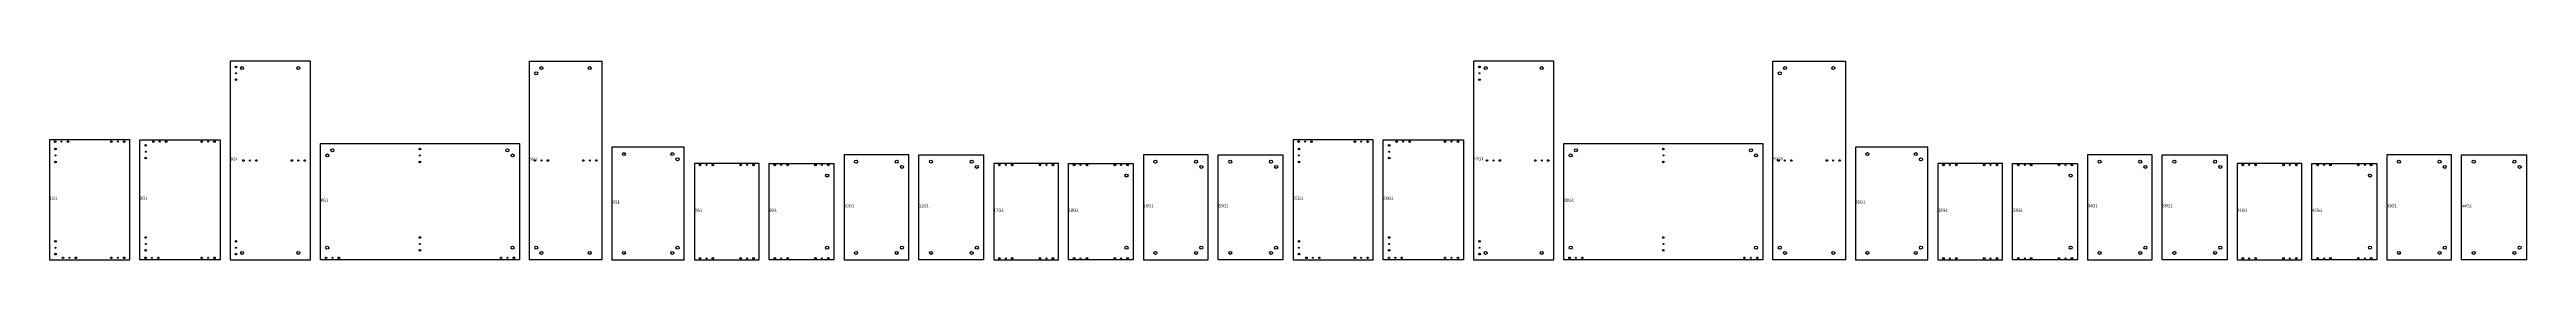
# Model space of a CAD drawing. Header units: millimetres. Extents: x 0 to 21234, y 0 to 3059.
# Drawn here: x 0 to 12346, y 0 to 992 of the extents above; entities that cross this region are included whole.
import ezdxf

# ---------------------------------------------------------------- set-up
doc = ezdxf.new("R2010")
doc.units = ezdxf.units.MM
for name, color, linetype in [('contour_haut', 1, 'Continuous'), ('diam_15.0mm', 4, 'Continuous'), ('diam_5.0mm', 2, 'Continuous'), ('diam_8mm', 3, 'Continuous'), ('texte', 9, 'Continuous')]:
    doc.layers.add(name, color=color, linetype=linetype)

msp = doc.modelspace()

# ---------------------------------------------------------------- linework, layer by layer
at = {"layer": 'contour_haut'}
for points in [[(900, 0), (1300, 0), (1300, 992), (900, 992)], [(2753, 992), (2753, 0), (2392, 0), (2392, 992)], [(7098, 0), (7498, 0), (7498, 992), (7098, 992)], [(8951, 992), (8951, 0), (8590, 0), (8590, 992)], [(0, 0), (400, 0), (400, 600), (0, 600)], [(450, 600), (850, 600), (850, 0), (450, 0)], [(2342, 0), (1350, 0), (1350, 581), (2342, 581)], [(2803, 0), (3164, 0), (3164, 562), (2803, 562)], [(3960, 0), (4283, 0), (4283, 524), (3960, 524)], [(4333, 524), (4656, 524), (4656, 0), (4333, 0)], [(5452, 0), (5775, 0), (5775, 524), (5452, 524)], [(5825, 524), (6148, 524), (6148, 0), (5825, 0)], [(6198, 0), (6598, 0), (6598, 600), (6198, 600)], [(6648, 600), (7048, 600), (7048, 0), (6648, 0)], [(8540, 0), (7548, 0), (7548, 581), (8540, 581)], [(9001, 0), (9362, 0), (9362, 562), (9001, 562)], [(10158, 0), (10481, 0), (10481, 524), (10158, 524)], [(10531, 524), (10854, 524), (10854, 0), (10531, 0)], [(11650, 0), (11973, 0), (11973, 524), (11650, 524)], [(12023, 524), (12346, 524), (12346, 0), (12023, 0)], [(3214, 480.5), (3214, 0), (3537, 0), (3537, 480.5)], [(3587, 0), (3587, 480.5), (3910, 480.5), (3910, 0)], [(4706, 480.5), (4706, 0), (5029, 0), (5029, 480.5)], [(5079, 0), (5079, 480.5), (5402, 480.5), (5402, 0)], [(9412, 480.5), (9412, 0), (9735, 0), (9735, 480.5)], [(9785, 0), (9785, 480.5), (10108, 480.5), (10108, 0)], [(10904, 480.5), (10904, 0), (11227, 0), (11227, 480.5)], [(11277, 0), (11277, 480.5), (11600, 480.5), (11600, 0)]]:
    msp.add_lwpolyline(points, close=True, dxfattribs=at)
at = {"layer": 'diam_15.0mm'}
for centre in [(960, 958), (1240, 958), (2426, 932), (2452, 958), (2693, 958), (7158, 958), (7438, 958), (8624, 932), (8650, 958), (8891, 958), (1384, 521), (1410, 547), (2282, 547), (2308, 521), (2863, 528), (3104, 528), (3130, 502), (4020, 490), (4223, 490), (4393, 490), (4596, 490), (5512, 490), (5715, 490), (5885, 490), (6088, 490), (7582, 521), (7608, 547), (8480, 547), (8506, 521), (9061, 528), (9302, 528), (9328, 502), (10218, 490), (10421, 490), (10591, 490), (10794, 490), (11710, 490), (11913, 490), (12083, 490), (12286, 490), (3876, 420.5), (4249, 464), (4622, 464), (5368, 420.5), (5741, 464), (6114, 464), (10074, 420.5), (10447, 464), (10820, 464), (11566, 420.5), (11939, 464), (12312, 464), (960, 34), (1240, 34), (1384, 60), (2308, 60), (2426, 60), (2452, 34), (2693, 34), (2863, 34), (3104, 34), (3130, 60), (3876, 60), (4020, 34), (4223, 34), (4249, 60), (4393, 34), (4596, 34), (4622, 60), (5368, 60), (5512, 34), (5715, 34), (5741, 60), (5885, 34), (6088, 34), (6114, 60), (7158, 34), (7438, 34), (7582, 60), (8506, 60), (8624, 60), (8650, 34), (8891, 34), (9061, 34), (9302, 34), (9328, 60), (10074, 60), (10218, 34), (10421, 34), (10447, 60), (10591, 34), (10794, 34), (10820, 60), (11566, 60), (11710, 34), (11913, 34), (11939, 60), (12083, 34), (12286, 34), (12312, 60)]:
    msp.add_circle(centre, 7.5, dxfattribs=at)
at = {"layer": 'diam_5.0mm'}
for centre in [(929.5, 932), (7127.5, 932), (29.5, 521), (60, 590.5), (340, 590.5), (479.5, 540), (549, 590.5), (790, 590.5), (999, 496), (1240, 496), (1846, 521), (2452, 496), (2693, 496), (6227.5, 521), (6258, 590.5), (6538, 590.5), (6677.5, 540), (6747, 590.5), (6988, 590.5), (7197, 496), (7438, 496), (8044, 521), (8650, 496), (8891, 496), (3274, 474), (3477, 474), (3647, 474), (3850, 474), (4766, 474), (4969, 474), (5139, 474), (5342, 474), (9472, 474), (9675, 474), (9845, 474), (10048, 474), (10964, 474), (11167, 474), (11337, 474), (11540, 474), (29.5, 60), (99, 9.5), (340, 9.5), (479.5, 79), (510, 9.5), (790, 9.5), (929.5, 60), (1410, 9.5), (1846, 79), (2282, 9.5), (3274, 6.5), (3477, 6.5), (3647, 6.5), (3850, 6.5), (4766, 6.5), (4969, 6.5), (5139, 6.5), (5342, 6.5), (6227.5, 60), (6297, 9.5), (6538, 9.5), (6677.5, 79), (6708, 9.5), (6988, 9.5), (7127.5, 60), (7608, 9.5), (8044, 79), (8480, 9.5), (9472, 6.5), (9675, 6.5), (9845, 6.5), (10048, 6.5), (10964, 6.5), (11167, 6.5), (11337, 6.5), (11540, 6.5)]:
    msp.add_circle(centre, 2.5, dxfattribs=at)
at = {"layer": 'diam_8mm'}
for centre in [(929.5, 964), (929.5, 900), (7127.5, 964), (7127.5, 900), (28, 590.5), (29.5, 553), (92, 590.5), (308, 590.5), (372, 590.5), (479.5, 572), (479.5, 508), (517, 590.5), (581, 590.5), (758, 590.5), (822, 590.5), (967, 496), (1031, 496), (1208, 496), (1272, 496), (1846, 553), (2420, 496), (2484, 496), (2661, 496), (2725, 496), (6226, 590.5), (6227.5, 553), (6290, 590.5), (6506, 590.5), (6570, 590.5), (6677.5, 572), (6677.5, 508), (6715, 590.5), (6779, 590.5), (6956, 590.5), (7020, 590.5), (7165, 496), (7229, 496), (7406, 496), (7470, 496), (8044, 553), (8618, 496), (8682, 496), (8859, 496), (8923, 496), (29.5, 489), (1846, 489), (3242, 474), (3306, 474), (3445, 474), (3509, 474), (3615, 474), (3679, 474), (3818, 474), (3882, 474), (4734, 474), (4798, 474), (4937, 474), (5001, 474), (5107, 474), (5171, 474), (5310, 474), (5374, 474), (6227.5, 489), (8044, 489), (9440, 474), (9504, 474), (9643, 474), (9707, 474), (9813, 474), (9877, 474), (10016, 474), (10080, 474), (10932, 474), (10996, 474), (11135, 474), (11199, 474), (11305, 474), (11369, 474), (11508, 474), (11572, 474), (29.5, 92), (29.5, 28), (67, 9.5), (131, 9.5), (308, 9.5), (372, 9.5), (478, 9.5), (479.5, 111), (479.5, 47), (542, 9.5), (758, 9.5), (822, 9.5), (929.5, 92), (929.5, 28), (1378, 9.5), (1442, 9.5), (1846, 111), (1846, 47), (2250, 9.5), (2314, 9.5), (3242, 6.5), (3306, 6.5), (3445, 6.5), (3509, 6.5), (3615, 6.5), (3679, 6.5), (3818, 6.5), (3882, 6.5), (4734, 6.5), (4798, 6.5), (4937, 6.5), (5001, 6.5), (5107, 6.5), (5171, 6.5), (5310, 6.5), (5374, 6.5), (6227.5, 92), (6227.5, 28), (6265, 9.5), (6329, 9.5), (6506, 9.5), (6570, 9.5), (6676, 9.5), (6677.5, 111), (6677.5, 47), (6740, 9.5), (6956, 9.5), (7020, 9.5), (7127.5, 92), (7127.5, 28), (7576, 9.5), (7640, 9.5), (8044, 111), (8044, 47), (8448, 9.5), (8512, 9.5), (9440, 6.5), (9504, 6.5), (9643, 6.5), (9707, 6.5), (9813, 6.5), (9877, 6.5), (10016, 6.5), (10080, 6.5), (10932, 6.5), (10996, 6.5), (11135, 6.5), (11199, 6.5), (11305, 6.5), (11369, 6.5), (11508, 6.5), (11572, 6.5)]:
    msp.add_circle(centre, 4, dxfattribs=at)

# ---------------------------------------------------------------- texts
at = {"layer": 'texte'}
for s, p in [('3G1', (900, 496)), ('5G1', (2392, 496)), ('27G1', (7098, 496)), ('29G1', (8590, 496)), ('1G1', (0, 300)), ('2G1', (450, 300)), ('4G1', (1350, 290.5)), ('6G1', (2803, 281)), ('8G1', (3214, 240.2)), ('9G1', (3587, 240.2)), ('10G1', (3960, 262)), ('11G1', (4333, 262)), ('17G1', (4706, 240.2)), ('18G1', (5079, 240.2)), ('19G1', (5452, 262)), ('20G1', (5825, 262)), ('25G1', (6198, 300)), ('26G1', (6648, 300)), ('28G1', (7548, 290.5)), ('30G1', (9001, 281)), ('32G1', (9412, 240.2)), ('33G1', (9785, 240.2)), ('34G1', (10158, 262)), ('35G1', (10531, 262)), ('41G1', (10904, 240.2)), ('42G1', (11277, 240.2)), ('43G1', (11650, 262)), ('44G1', (12023, 262))]:
    msp.add_text(s, height=15, dxfattribs=at).set_placement(p)

doc.saveas('drawing.dxf')
